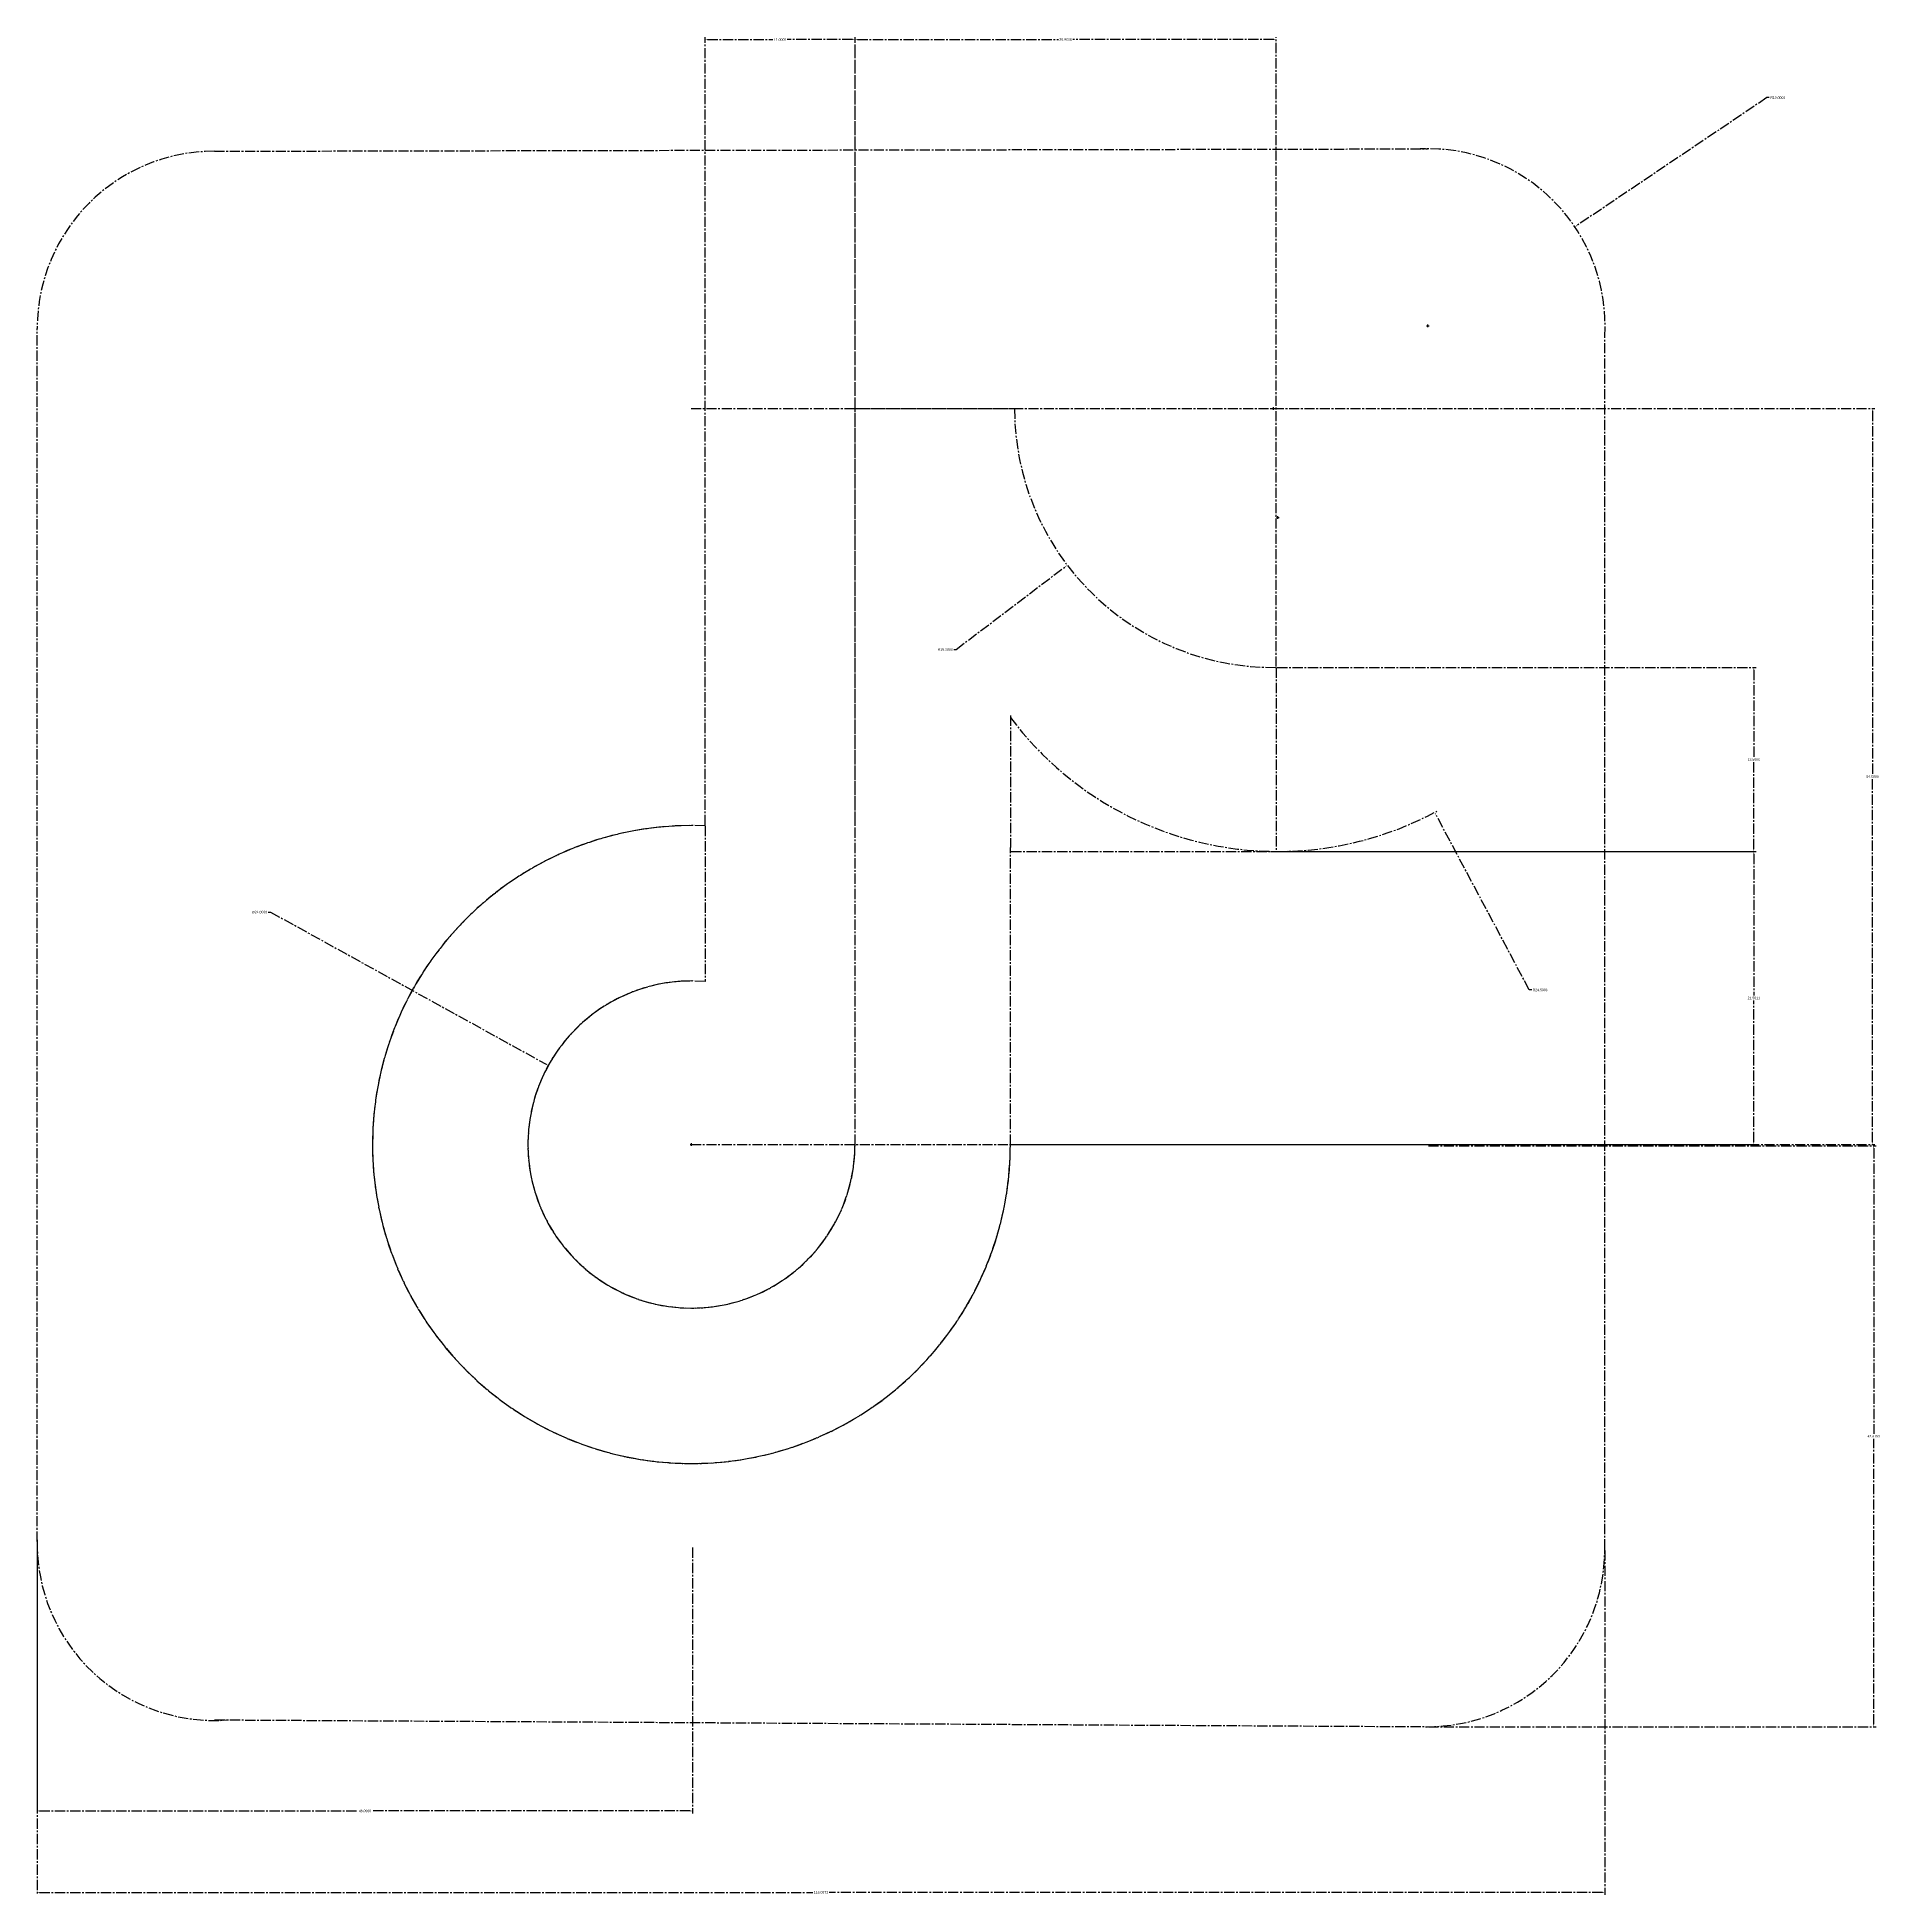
# Model space of a CAD drawing. Header units: inches. Extents: x 212 to 507, y 75 to 211.
# Drawn here: x 211.6 to 346.7, y 74.9 to 211.2 of the extents above; entities that cross this region are included whole.
import ezdxf

# ---------------------------------------------------------------- set-up
doc = ezdxf.new("R2010")
doc.units = ezdxf.units.IN
doc.header["$MEASUREMENT"] = 0
doc.linetypes.add('CENTER2', pattern=[1.125, 0.75, -0.125, 0.125, -0.125])
doc.layers.get('0').update_dxf_attribs({"linetype": 'CENTER2'})
doc.styles.get("Standard").update_dxf_attribs({"font": 'Arial.ttf'})
doc.dimstyles.get("Standard").update_dxf_attribs({"dimtxt": 0.18, "dimasz": 0.18, "dimexe": 0.18, "dimexo": 0.0625, "dimgap": 0.09, "dimtad": 0, "dimtih": 1, "dimtoh": 1, "dimdec": 4, "dimzin": 0, "dimdsep": 46, "dimtxsty": 'Standard', "dimcen": 0.09, "dimadec": 0, "dimazin": 0, "dimtfac": 1, "dimtdec": 4, "dimtofl": 0, "dimtmove": 0, "dimatfit": 3, "dimfxl": 1, "dimtolj": 1, "dimtzin": 0, "dimarcsym": 0})

# ---------------------------------------------------------------- blocks, each defined once
blk = doc.blocks.new('*D13')
at = {"color": 0, "lineweight": -2, "transparency": 16777216}
for p, q in [((211.56, 100.77), (211.56, 74.92)), ((326.57, 100.19), (326.57, 74.92)), ((211.74, 75.1), (268.47, 75.1)), ((326.39, 75.1), (269.66, 75.1))]:
    blk.add_line(p, q, dxfattribs=at)
at = {"color": 0, "transparency": 16777216}
for points in [[(211.74, 75.13), (211.74, 75.07), (211.56, 75.1)], [(326.39, 75.13), (326.39, 75.07), (326.57, 75.1)]]:
    blk.add_solid(points, dxfattribs=at)
at = {"layer": 'Defpoints', "color": 0}
for p in [(211.56, 100.83), (326.57, 100.25), (326.57, 75.1)]:
    blk.add_point(p, dxfattribs=at)
at = {"color": 0, "transparency": 16777216, "insert": (269.06, 75.1), "char_height": 0.18, "attachment_point": 5}
blk.add_mtext('\\A1;115.0073', dxfattribs=at)
blk = doc.blocks.new('*D14')
at = {"color": 0, "lineweight": -2, "transparency": 16777216}
for p, q in [((228.51, 147.01), (228.69, 147.01)), ((228.69, 147.01), (248.9, 135.85)), ((259.47, 129.96), (259.65, 129.96)), ((259.56, 129.87), (259.56, 130.05))]:
    blk.add_line(p, q, dxfattribs=at)
at = {"color": 0, "transparency": 16777216}
blk.add_solid([(248.91, 135.87), (248.88, 135.82), (249.06, 135.76)], dxfattribs=at)
at = {"layer": 'Defpoints', "color": 0}
for p in [(249.06, 135.76), (270.07, 124.16)]:
    blk.add_point(p, dxfattribs=at)
at = {"color": 0, "transparency": 16777216, "insert": (227.88, 147.01), "char_height": 0.18, "attachment_point": 5}
blk.add_mtext('\\A1;∅24.0000', dxfattribs=at)
blk = doc.blocks.new('*D15')
at = {"color": 0, "lineweight": -2, "transparency": 16777216}
for p, q in [((260.56, 153.4), (260.56, 211.2)), ((260.74, 211.02), (265.54, 211.02)), ((271.38, 211.02), (266.59, 211.02)), ((271.56, 153.4), (271.56, 211.2))]:
    blk.add_line(p, q, dxfattribs=at)
at = {"color": 0, "transparency": 16777216}
for points in [[(260.74, 211.05), (260.74, 210.99), (260.56, 211.02)], [(271.38, 211.05), (271.38, 210.99), (271.56, 211.02)]]:
    blk.add_solid(points, dxfattribs=at)
at = {"layer": 'Defpoints', "color": 0}
for p in [(271.56, 211.02), (260.56, 153.34), (271.56, 153.34)]:
    blk.add_point(p, dxfattribs=at)
at = {"color": 0, "transparency": 16777216, "insert": (266.06, 211.02), "char_height": 0.18, "attachment_point": 5}
blk.add_mtext('\\A1;11.0000', dxfattribs=at)
blk = doc.blocks.new('*D16')
at = {"color": 0, "lineweight": -2, "transparency": 16777216}
for p, q in [((271.56, 184.02), (271.56, 211.2)), ((271.74, 211.02), (286.48, 211.02)), ((302.29, 211.02), (287.55, 211.02)), ((302.47, 165.02), (302.47, 211.2))]:
    blk.add_line(p, q, dxfattribs=at)
at = {"color": 0, "transparency": 16777216}
for points in [[(271.74, 211.05), (271.74, 210.99), (271.56, 211.02)], [(302.29, 211.05), (302.29, 210.99), (302.47, 211.02)]]:
    blk.add_solid(points, dxfattribs=at)
at = {"layer": 'Defpoints', "color": 0}
for p in [(302.47, 211.02), (271.56, 183.96), (302.47, 164.96)]:
    blk.add_point(p, dxfattribs=at)
at = {"color": 0, "transparency": 16777216, "insert": (287.01, 211.02), "char_height": 0.18, "attachment_point": 5}
blk.add_mtext('\\A1;30.9068', dxfattribs=at)
blk = doc.blocks.new('*D17')
at = {"color": 0, "lineweight": -2, "transparency": 16777216}
for p, q in [((302.53, 164.96), (337.68, 164.96)), ((337.5, 164.78), (337.5, 158.39)), ((337.5, 151.64), (337.5, 158.03)), ((302.53, 151.46), (337.68, 151.46))]:
    blk.add_line(p, q, dxfattribs=at)
at = {"color": 0, "transparency": 16777216}
for points in [[(337.47, 164.78), (337.53, 164.78), (337.5, 164.96)], [(337.47, 151.64), (337.53, 151.64), (337.5, 151.46)]]:
    blk.add_solid(points, dxfattribs=at)
at = {"layer": 'Defpoints', "color": 0}
for p in [(302.47, 164.96), (337.5, 164.96), (302.47, 151.46)]:
    blk.add_point(p, dxfattribs=at)
at = {"color": 0, "transparency": 16777216, "insert": (337.5, 158.21), "char_height": 0.18, "attachment_point": 5}
blk.add_mtext('\\A1;13.5000', dxfattribs=at)
blk = doc.blocks.new('*D18')
at = {"color": 0, "lineweight": -2, "transparency": 16777216}
for p, q in [((259.53, 183.96), (346.39, 183.96)), ((346.21, 183.78), (346.21, 157.14)), ((346.21, 130.14), (346.21, 156.78)), ((259.53, 129.96), (346.39, 129.96))]:
    blk.add_line(p, q, dxfattribs=at)
at = {"color": 0, "transparency": 16777216}
for points in [[(346.18, 183.78), (346.24, 183.78), (346.21, 183.96)], [(346.18, 130.14), (346.24, 130.14), (346.21, 129.96)]]:
    blk.add_solid(points, dxfattribs=at)
at = {"layer": 'Defpoints', "color": 0}
for p in [(259.47, 183.96), (346.21, 183.96), (259.47, 129.96)]:
    blk.add_point(p, dxfattribs=at)
at = {"color": 0, "transparency": 16777216, "insert": (346.21, 156.96), "char_height": 0.18, "attachment_point": 5}
blk.add_mtext('\\A1;54.0000', dxfattribs=at)
blk = doc.blocks.new('*D19')
at = {"color": 0, "lineweight": -2, "transparency": 16777216}
for p, q in [((283.02, 151.46), (337.68, 151.46)), ((337.5, 151.28), (337.5, 140.89)), ((337.5, 130.14), (337.5, 140.53)), ((283.02, 129.96), (337.68, 129.96))]:
    blk.add_line(p, q, dxfattribs=at)
at = {"color": 0, "transparency": 16777216}
for points in [[(337.47, 151.28), (337.53, 151.28), (337.5, 151.46)], [(337.47, 130.14), (337.53, 130.14), (337.5, 129.96)]]:
    blk.add_solid(points, dxfattribs=at)
at = {"layer": 'Defpoints', "color": 0}
for p in [(282.96, 151.46), (337.5, 151.46), (282.96, 129.96)]:
    blk.add_point(p, dxfattribs=at)
at = {"color": 0, "transparency": 16777216, "insert": (337.5, 140.71), "char_height": 0.18, "attachment_point": 5}
blk.add_mtext('\\A1;21.5011', dxfattribs=at)
blk = doc.blocks.new('*D20')
at = {"color": 0, "lineweight": -2, "transparency": 16777216}
for p, q in [((302.26, 183.87), (302.26, 184.05)), ((302.17, 183.96), (302.35, 183.96)), ((278.98, 166.28), (286.99, 172.36)), ((278.8, 166.28), (278.98, 166.28))]:
    blk.add_line(p, q, dxfattribs=at)
at = {"color": 0, "transparency": 16777216}
blk.add_solid([(286.97, 172.38), (287, 172.33), (287.13, 172.47)], dxfattribs=at)
at = {"layer": 'Defpoints', "color": 0}
for p in [(302.26, 183.96), (287.13, 172.47)]:
    blk.add_point(p, dxfattribs=at)
at = {"color": 0, "transparency": 16777216, "insert": (278.18, 166.28), "char_height": 0.18, "attachment_point": 5}
blk.add_mtext('\\A1;R19.0000', dxfattribs=at)
blk = doc.blocks.new('*D22')
at = {"color": 0, "lineweight": -2, "transparency": 16777216}
for p, q in [((302.49, 175.96), (302.67, 175.96)), ((302.58, 175.87), (302.58, 176.05)), ((321.03, 141.3), (314.18, 154.17)), ((321.21, 141.3), (321.03, 141.3))]:
    blk.add_line(p, q, dxfattribs=at)
blk.add_arc((302.58, 175.96), 24.5, 269.8723, 298.4355, dxfattribs=at)
at = {"color": 0, "transparency": 16777216}
blk.add_solid([(314.2, 154.19), (314.15, 154.16), (314.09, 154.33)], dxfattribs=at)
at = {"layer": 'Defpoints', "color": 0}
for p in [(302.58, 175.96), (314.09, 154.33)]:
    blk.add_point(p, dxfattribs=at)
at = {"color": 0, "transparency": 16777216, "insert": (321.83, 141.3), "char_height": 0.18, "attachment_point": 5}
blk.add_mtext('\\A1;R24.5000', dxfattribs=at)
blk = doc.blocks.new('*D23')
at = {"color": 0, "lineweight": -2, "transparency": 16777216}
for p, q in [((338.46, 206.76), (324.53, 197.38)), ((338.64, 206.76), (338.46, 206.76)), ((313.5, 190.02), (313.68, 190.02)), ((313.59, 189.93), (313.59, 190.11))]:
    blk.add_line(p, q, dxfattribs=at)
at = {"color": 0, "transparency": 16777216}
blk.add_solid([(324.51, 197.4), (324.54, 197.35), (324.38, 197.27)], dxfattribs=at)
at = {"layer": 'Defpoints', "color": 0}
for p in [(324.38, 197.27), (313.59, 190.02)]:
    blk.add_point(p, dxfattribs=at)
at = {"color": 0, "transparency": 16777216, "insert": (339.26, 206.76), "char_height": 0.18, "attachment_point": 5}
blk.add_mtext('\\A1;R13.0000', dxfattribs=at)
blk = doc.blocks.new('*D24')
at = {"color": 0, "lineweight": -2, "transparency": 16777216}
for p, q in [((211.56, 100.39), (211.56, 80.89)), ((259.65, 100.39), (259.65, 80.89)), ((211.74, 81.07), (235.07, 81.07)), ((259.47, 81.07), (236.14, 81.07))]:
    blk.add_line(p, q, dxfattribs=at)
at = {"color": 0, "transparency": 16777216}
for points in [[(211.74, 81.1), (211.74, 81.04), (211.56, 81.07)], [(259.47, 81.1), (259.47, 81.04), (259.65, 81.07)]]:
    blk.add_solid(points, dxfattribs=at)
at = {"layer": 'Defpoints', "color": 0}
for p in [(211.56, 100.45), (259.65, 100.45), (259.65, 81.07)]:
    blk.add_point(p, dxfattribs=at)
at = {"color": 0, "transparency": 16777216, "insert": (235.61, 81.07), "char_height": 0.18, "attachment_point": 5}
blk.add_mtext('\\A1;48.0900', dxfattribs=at)
blk = doc.blocks.new('*D25')
at = {"color": 0, "lineweight": -2, "transparency": 16777216}
for p, q in [((313.63, 129.87), (346.48, 129.87)), ((346.3, 129.69), (346.3, 108.74)), ((346.3, 87.43), (346.3, 108.38)), ((313.63, 87.25), (346.48, 87.25))]:
    blk.add_line(p, q, dxfattribs=at)
at = {"color": 0, "transparency": 16777216}
for points in [[(346.27, 129.69), (346.33, 129.69), (346.3, 129.87)], [(346.27, 87.43), (346.33, 87.43), (346.3, 87.25)]]:
    blk.add_solid(points, dxfattribs=at)
at = {"layer": 'Defpoints', "color": 0}
for p in [(313.57, 129.87), (346.3, 129.87), (313.57, 87.25)]:
    blk.add_point(p, dxfattribs=at)
at = {"color": 0, "transparency": 16777216, "insert": (346.3, 108.56), "char_height": 0.18, "attachment_point": 5}
blk.add_mtext('\\A1;42.6150', dxfattribs=at)

msp = doc.modelspace()

# ---------------------------------------------------------------- linework, layer by layer
for p, q in [((224.56061, 202.83), (313.56044, 203.00505)), ((211.56061, 100.83), (211.56061, 189.83)), ((326.56789, 100.25398), (326.56789, 189.25398)), ((271.56061, 129.95898), (271.56061, 183.95898)), ((271.56061, 183.95898), (282.96061, 183.95898)), ((271.56061, 183.95898), (283.26061, 183.95898)), ((302.4674, 164.96011), (302.4674, 151.46011)), ((282.96061, 161.43579), (282.96061, 151.75898)), ((260.56061, 153.33761), (260.56061, 141.91724)), ((282.96061, 129.95898), (282.96061, 151.75898)), ((224.56931, 87.75659), (313.56789, 87.25398))]:
    msp.add_line(p, q)
for centre, radius, start, end in [((224.56061, 189.83), 13, 90, 180), ((313.59145, 190.01607), 13, 356.5495901, 92.4682929), ((302.26061, 183.95898), 19, 180, 270.6235928), ((302.5845, 175.95983), 24.5, 216.7766945, 269.7261498), ((259.56061, 129.95898), 23.4, 90, 0), ((259.56061, 129.95898), 23.4, 87.5507165, 0), ((259.56061, 129.95898), 12, 90, 0), ((259.56061, 129.95898), 12, 85.2198082, 0), ((224.55808, 100.70904), 13, 178.8689832, 274.5925965), ((313.56789, 100.25398), 13, 269.3528648, 0)]:
    msp.add_arc(centre, radius, start, end)

# ---------------------------------------------------------------- dimensions: what is measured, and where the dimension line sits
dim = msp.add_aligned_dim(p1=(260.56061, 153.33761), p2=(271.56061, 153.33761), distance=57.68072, dimstyle='Standard')
dim.commit()
dim.dimension.update_dxf_attribs({"geometry": '*D15', "text_midpoint": (266.06061, 211.01832)})
for base, p1, p2, picture, middle in [((302.4674, 211.01832), (271.56061, 183.95898), (302.4674, 164.96011), '*D16', (287.014, 211.01832)), ((326.56789, 75.09769), (211.56061, 100.83), (326.56789, 100.25398), '*D13', (269.06425, 75.09769)), ((259.65061, 81.06968), (211.56061, 100.45243), (259.65061, 100.45243), '*D24', (235.60561, 81.06968))]:
    dim = msp.add_linear_dim(base=base, p1=p1, p2=p2, dimstyle='Standard')
    dim.commit()
    dim.dimension.update_dxf_attribs({"geometry": picture, "text_midpoint": middle})
for center, mpoint, picture, middle in [((313.59145, 190.01607), (324.37614, 197.2749), '*D23', (339.26415, 206.75751)), ((302.26061, 183.95898), (287.12971, 172.46743), '*D20', (278.18303, 166.27975)), ((302.5845, 175.95983), (314.09205, 154.33053), '*D22', (321.82632, 141.29588))]:
    dim = msp.add_radius_dim(center=center, mpoint=mpoint, dimstyle='Standard')
    dim.commit()
    dim.dimension.update_dxf_attribs({"geometry": picture, "text_midpoint": middle, "dimtype": 164})
for base, p1, p2, picture, middle in [((346.21492, 183.95898), (259.47061, 129.95898), (259.47061, 183.95898), '*D18', (346.21492, 156.95898)), ((337.496, 164.96011), (302.4674, 151.46011), (302.4674, 164.96011), '*D17', (337.496, 158.21011)), ((337.496, 151.46011), (282.96061, 129.95898), (282.96061, 151.46011), '*D19', (337.496, 140.70955)), ((346.30353, 129.86898), (313.56789, 87.25398), (313.56789, 129.86898), '*D25', (346.30353, 108.56148))]:
    dim = msp.add_linear_dim(base=base, p1=p1, p2=p2, angle=90, dimstyle='Standard')
    dim.commit()
    dim.dimension.update_dxf_attribs({"geometry": picture, "text_midpoint": middle})
dim = msp.add_diameter_dim_2p(p1=(270.06512, 124.15766), p2=(249.05611, 135.76031), dimstyle='Standard')
dim.commit()
dim.dimension.update_dxf_attribs({"geometry": '*D14', "text_midpoint": (227.88304, 147.00559), "dimtype": 163})

doc.saveas('drawing.dxf')
